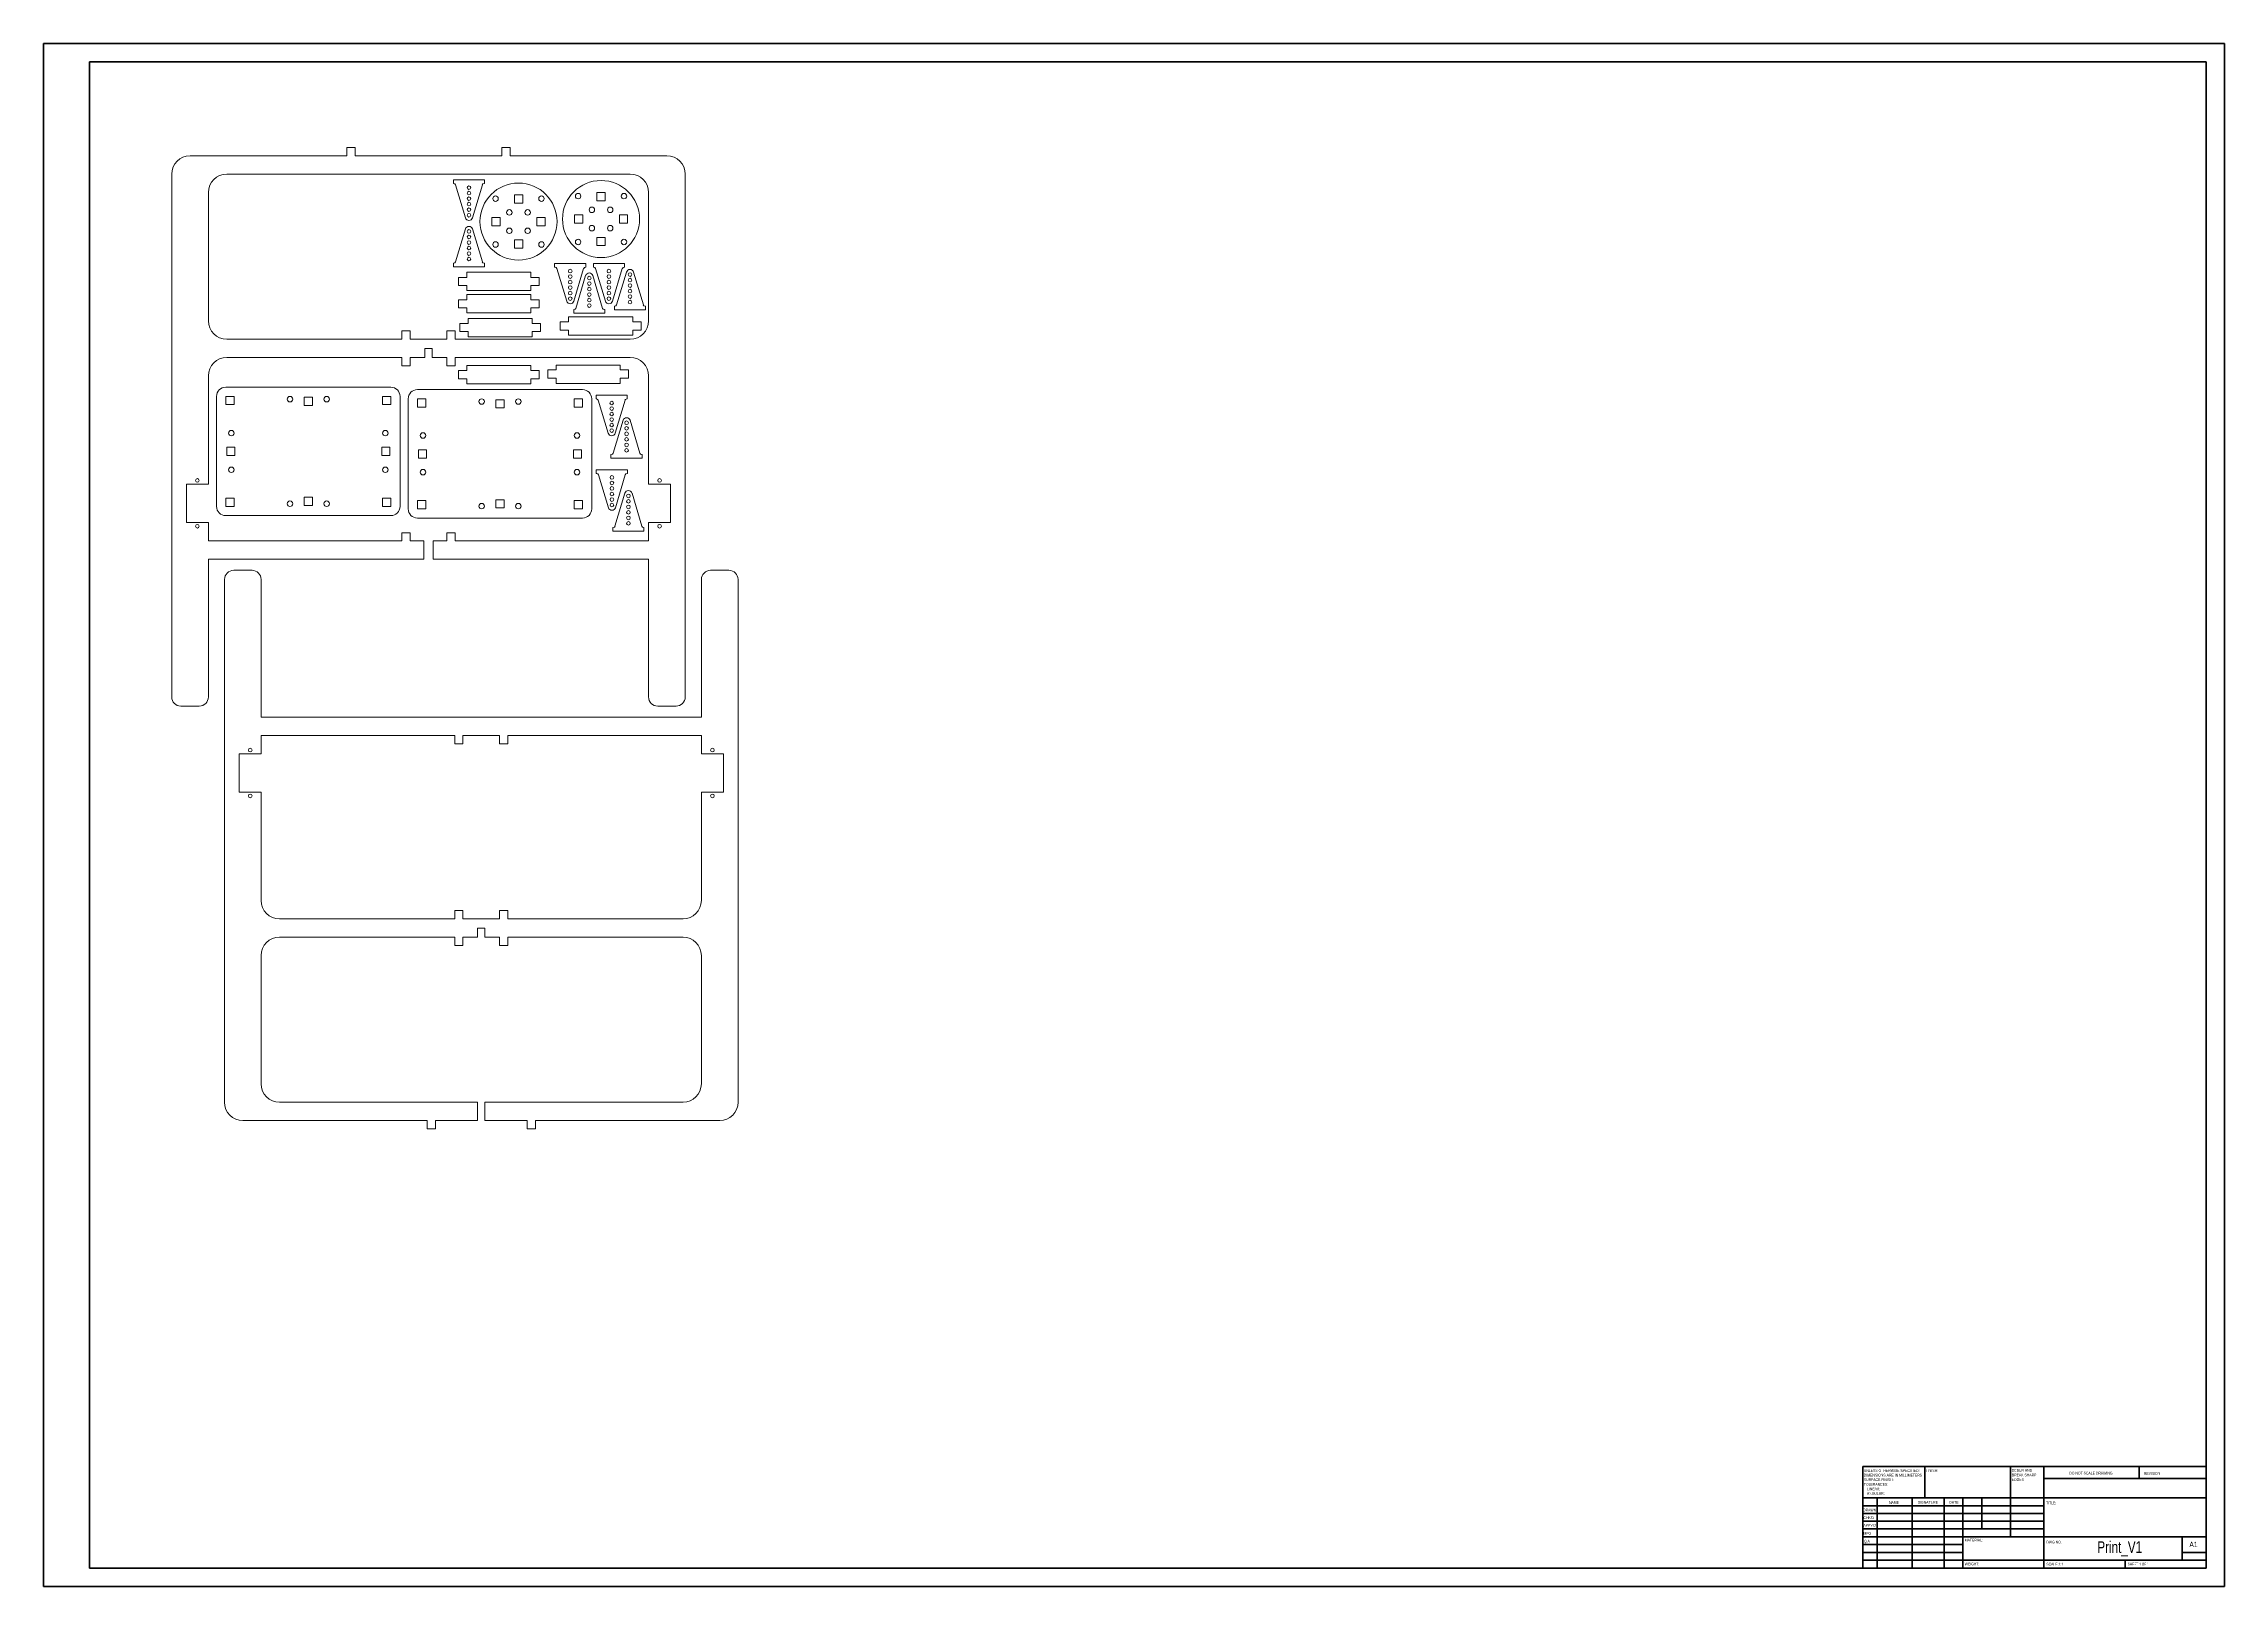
# Model space of a CAD drawing. Header units: millimetres. Extents: x 0 to 1.19, y 0 to 0.84.
import ezdxf

# ---------------------------------------------------------------- set-up
doc = ezdxf.new("R2010")
doc.units = ezdxf.units.MM
doc.styles.add('SLDTEXTSTYLE0', font='TXT', dxfattribs={"width": 0.75})
doc.styles.add('SLDTEXTSTYLE1', font='TXT', dxfattribs={"width": 0.6875})

# ---------------------------------------------------------------- blocks, each defined once
blk = doc.blocks.new('SW_NOTE_0')
at = {"color": 0, "linetype": 'Continuous', "lineweight": 0, "char_height": 0.0015, "attachment_point": 1, "style": 'SLDTEXTSTYLE0'}
for s, insert in [('DEBUR AND', (0, 0.0019)), ('BREAK SHARP', (0, -0.0006)), ('EDGES', (0, -0.0031))]:
    blk.add_mtext(s, dxfattribs=dict(at, insert=insert))
blk = doc.blocks.new('SW_NOTE_1')
at = {"color": 0, "linetype": 'Continuous', "lineweight": 0, "char_height": 0.0015, "attachment_point": 1, "style": 'SLDTEXTSTYLE0'}
for s, insert in [('UNLESS OTHERWISE SPECIFIED:', (0, 0.0019)), ('TOLERANCES:', (0, -0.0056)), ('DIMENSIONS ARE IN MILLIMETERS', (0, -0.0006)), ('SURFACE FINISH:', (0, -0.0031)), ('ANGULAR:', (0.0017, -0.0106)), ('LINEAR:', (0.0017, -0.0081))]:
    blk.add_mtext(s, dxfattribs=dict(at, insert=insert))

msp = doc.modelspace()

# ---------------------------------------------------------------- linework, layer by layer
at = {"color": 7, "linetype": 'Continuous', "lineweight": 40}
for p, q in [((0.0001, 0.0002), (0.0001, 0.8412)), ((0.0001, 0.8412), (1.1891, 0.8412)), ((1.1891, 0.0002), (1.1891, 0.8412)), ((0.0251, 0.0102), (0.0251, 0.8312)), ((0.0251, 0.8312), (1.1791, 0.8312)), ((1.1791, 0.0102), (1.1791, 0.8312)), ((0.9919, 0.0655), (1.1791, 0.0655)), ((0.9919, 0.0655), (0.9919, 0.0102)), ((1.0257, 0.0485), (1.0257, 0.0655)), ((1.0725, 0.0655), (1.0725, 0.0272)), ((1.0907, 0.0655), (1.0907, 0.0102)), ((1.1427, 0.0591), (1.1427, 0.0655)), ((1.1791, 0.0655), (1.1791, 0.0102)), ((1.1791, 0.0485), (0.9919, 0.0485)), ((0.9997, 0.0485), (0.9997, 0.0102)), ((1.0189, 0.0485), (1.0189, 0.0102)), ((1.0363, 0.0485), (1.0363, 0.0102)), ((1.0465, 0.0102), (1.0465, 0.0485)), ((1.0569, 0.0315), (1.0569, 0.0485)), ((1.1791, 0.0591), (1.0907, 0.0591)), ((1.0907, 0.0442), (0.9919, 0.0442)), ((1.0907, 0.04), (0.9919, 0.04)), ((1.0907, 0.0357), (0.9919, 0.0357)), ((1.0907, 0.0315), (0.9919, 0.0315)), ((1.0465, 0.0272), (0.9919, 0.0272)), ((1.0465, 0.0272), (1.1791, 0.0272)), ((1.1661, 0.0145), (1.1661, 0.0272)), ((1.0465, 0.023), (0.9919, 0.023)), ((1.0465, 0.0187), (0.9919, 0.0187)), ((0.9919, 0.0145), (1.1791, 0.0145)), ((1.1349, 0.0102), (1.1349, 0.0145)), ((1.1791, 0.0187), (1.1661, 0.0187)), ((0.0001, 0.0002), (1.1891, 0.0002)), ((0.0251, 0.0102), (1.1791, 0.0102))]:
    msp.add_line(p, q, dxfattribs=at)
at = {"color": 7, "linetype": 'Continuous', "lineweight": 15}
for p, q in [((0.0799, 0.7801), (0.1654, 0.7801)), ((0.1654, 0.7846), (0.1654, 0.7801)), ((0.1654, 0.7846), (0.1699, 0.7846)), ((0.1699, 0.7846), (0.1699, 0.7801)), ((0.1699, 0.7801), (0.2499, 0.7801)), ((0.2499, 0.7846), (0.2499, 0.7801)), ((0.2544, 0.7846), (0.2499, 0.7846)), ((0.2544, 0.7846), (0.2544, 0.7801)), ((0.3399, 0.7801), (0.2544, 0.7801)), ((0.0699, 0.7701), (0.0699, 0.4851)), ((0.0999, 0.7701), (0.3199, 0.7701)), ((0.2235, 0.7649), (0.2235, 0.7669)), ((0.2405, 0.7669), (0.2235, 0.7669)), ((0.2237, 0.7649), (0.2235, 0.7649)), ((0.2301, 0.7463), (0.2247, 0.7642)), ((0.2393, 0.7642), (0.2339, 0.7463)), ((0.2405, 0.7649), (0.2402, 0.7649)), ((0.2405, 0.7649), (0.2405, 0.7669)), ((0.3499, 0.7701), (0.3499, 0.4851)), ((0.0899, 0.7601), (0.0899, 0.6901)), ((0.2613, 0.7587), (0.2568, 0.7587)), ((0.2568, 0.7587), (0.2568, 0.7542)), ((0.2568, 0.7542), (0.2613, 0.7542)), ((0.2613, 0.7542), (0.2613, 0.7587)), ((0.3062, 0.7601), (0.3017, 0.7601)), ((0.3017, 0.7601), (0.3017, 0.7556)), ((0.3017, 0.7556), (0.3062, 0.7556)), ((0.3062, 0.7556), (0.3062, 0.7601)), ((0.3299, 0.7601), (0.3299, 0.6901)), ((0.2247, 0.7223), (0.2301, 0.7402)), ((0.2339, 0.7402), (0.2393, 0.7223)), ((0.249, 0.7464), (0.2445, 0.7464)), ((0.2445, 0.7464), (0.2445, 0.7419)), ((0.2445, 0.7419), (0.249, 0.7419)), ((0.249, 0.7419), (0.249, 0.7464)), ((0.269, 0.7464), (0.269, 0.7419)), ((0.2735, 0.7464), (0.269, 0.7464)), ((0.269, 0.7419), (0.2735, 0.7419)), ((0.2735, 0.7419), (0.2735, 0.7464)), ((0.294, 0.7479), (0.2895, 0.7479)), ((0.2895, 0.7479), (0.2895, 0.7434)), ((0.2895, 0.7434), (0.294, 0.7434)), ((0.294, 0.7434), (0.294, 0.7479)), ((0.314, 0.7479), (0.314, 0.7434)), ((0.3185, 0.7479), (0.314, 0.7479)), ((0.314, 0.7434), (0.3185, 0.7434)), ((0.3185, 0.7434), (0.3185, 0.7479)), ((0.2613, 0.7342), (0.2568, 0.7342)), ((0.2568, 0.7342), (0.2568, 0.7297)), ((0.2568, 0.7297), (0.2613, 0.7297)), ((0.2613, 0.7297), (0.2613, 0.7342)), ((0.3062, 0.7356), (0.3017, 0.7356)), ((0.3017, 0.7356), (0.3017, 0.7311)), ((0.3017, 0.7311), (0.3062, 0.7311)), ((0.3062, 0.7311), (0.3062, 0.7356)), ((0.2235, 0.7216), (0.2235, 0.7196)), ((0.2235, 0.7216), (0.2237, 0.7216)), ((0.2235, 0.7196), (0.2405, 0.7196)), ((0.2263, 0.7093), (0.2263, 0.7138)), ((0.2263, 0.7138), (0.2308, 0.7138)), ((0.2308, 0.7166), (0.2658, 0.7166)), ((0.2308, 0.7138), (0.2308, 0.7166)), ((0.2402, 0.7216), (0.2405, 0.7216)), ((0.2405, 0.7216), (0.2405, 0.7196)), ((0.2658, 0.7138), (0.2658, 0.7166)), ((0.2703, 0.7138), (0.2658, 0.7138)), ((0.2703, 0.7093), (0.2703, 0.7138)), ((0.2787, 0.7194), (0.2787, 0.7214)), ((0.2957, 0.7214), (0.2787, 0.7214)), ((0.279, 0.7194), (0.2787, 0.7194)), ((0.2853, 0.7008), (0.2799, 0.7187)), ((0.2945, 0.7187), (0.2891, 0.7008)), ((0.2903, 0.6969), (0.2956, 0.7148)), ((0.2957, 0.7194), (0.2955, 0.7194)), ((0.2957, 0.7194), (0.2957, 0.7214)), ((0.2995, 0.7148), (0.3048, 0.6969)), ((0.2998, 0.7194), (0.2998, 0.7214)), ((0.3168, 0.7214), (0.2998, 0.7214)), ((0.3001, 0.7194), (0.2998, 0.7194)), ((0.3064, 0.7008), (0.301, 0.7187)), ((0.3156, 0.7187), (0.3102, 0.7008)), ((0.3125, 0.6988), (0.3179, 0.7167)), ((0.3168, 0.7194), (0.3166, 0.7194)), ((0.3168, 0.7194), (0.3168, 0.7214)), ((0.3217, 0.7167), (0.3271, 0.6988)), ((0.2263, 0.7093), (0.2308, 0.7093)), ((0.2263, 0.6971), (0.2263, 0.7016)), ((0.2263, 0.7016), (0.2308, 0.7016)), ((0.2308, 0.7066), (0.2308, 0.7093)), ((0.2308, 0.7066), (0.2658, 0.7066)), ((0.2308, 0.7044), (0.2658, 0.7044)), ((0.2308, 0.7016), (0.2308, 0.7044)), ((0.2703, 0.7093), (0.2658, 0.7093)), ((0.2658, 0.7066), (0.2658, 0.7093)), ((0.2658, 0.7016), (0.2658, 0.7044)), ((0.2703, 0.7016), (0.2658, 0.7016)), ((0.2703, 0.6971), (0.2703, 0.7016)), ((0.2263, 0.6971), (0.2308, 0.6971)), ((0.2308, 0.6944), (0.2308, 0.6971)), ((0.2308, 0.6944), (0.2658, 0.6944)), ((0.2315, 0.6914), (0.2665, 0.6914)), ((0.2315, 0.6887), (0.2315, 0.6914)), ((0.2703, 0.6971), (0.2658, 0.6971)), ((0.2658, 0.6944), (0.2658, 0.6971)), ((0.2665, 0.6887), (0.2665, 0.6914)), ((0.2863, 0.6922), (0.3213, 0.6922)), ((0.2863, 0.6895), (0.2863, 0.6922)), ((0.2891, 0.6962), (0.2891, 0.6942)), ((0.2891, 0.6962), (0.2893, 0.6962)), ((0.2891, 0.6942), (0.3061, 0.6942)), ((0.3058, 0.6962), (0.3061, 0.6962)), ((0.3061, 0.6962), (0.3061, 0.6942)), ((0.3113, 0.6981), (0.3113, 0.6961)), ((0.3113, 0.6981), (0.3115, 0.6981)), ((0.3113, 0.6961), (0.3283, 0.6961)), ((0.3213, 0.6895), (0.3213, 0.6922)), ((0.328, 0.6981), (0.3283, 0.6981)), ((0.3283, 0.6981), (0.3283, 0.6961)), ((0.0999, 0.6801), (0.1954, 0.6801)), ((0.1954, 0.6846), (0.1954, 0.6801)), ((0.1954, 0.6846), (0.1999, 0.6846)), ((0.1999, 0.6846), (0.1999, 0.6801)), ((0.1999, 0.6801), (0.2199, 0.6801)), ((0.2244, 0.6846), (0.2199, 0.6846)), ((0.2199, 0.6846), (0.2199, 0.6801)), ((0.2244, 0.6846), (0.2244, 0.6801)), ((0.3199, 0.6801), (0.2244, 0.6801)), ((0.227, 0.6842), (0.227, 0.6887)), ((0.227, 0.6887), (0.2315, 0.6887)), ((0.227, 0.6842), (0.2315, 0.6842)), ((0.2315, 0.6814), (0.2315, 0.6842)), ((0.2315, 0.6814), (0.2665, 0.6814)), ((0.271, 0.6887), (0.2665, 0.6887)), ((0.271, 0.6842), (0.2665, 0.6842)), ((0.2665, 0.6814), (0.2665, 0.6842)), ((0.271, 0.6842), (0.271, 0.6887)), ((0.2818, 0.685), (0.2818, 0.6895)), ((0.2818, 0.6895), (0.2863, 0.6895)), ((0.2818, 0.685), (0.2863, 0.685)), ((0.2863, 0.6822), (0.2863, 0.685)), ((0.2863, 0.6822), (0.3213, 0.6822)), ((0.3258, 0.6895), (0.3213, 0.6895)), ((0.3258, 0.685), (0.3213, 0.685)), ((0.3213, 0.6822), (0.3213, 0.685)), ((0.3258, 0.685), (0.3258, 0.6895)), ((0.0999, 0.6701), (0.1954, 0.6701)), ((0.1954, 0.6656), (0.1954, 0.6701)), ((0.1999, 0.6701), (0.2079, 0.6701)), ((0.1999, 0.6656), (0.1999, 0.6701)), ((0.2079, 0.6751), (0.2119, 0.6751)), ((0.2079, 0.6751), (0.2079, 0.6701)), ((0.2119, 0.6751), (0.2119, 0.6701)), ((0.2199, 0.6701), (0.2119, 0.6701)), ((0.2199, 0.6656), (0.2199, 0.6701)), ((0.3199, 0.6701), (0.2244, 0.6701)), ((0.2244, 0.6656), (0.2244, 0.6701)), ((0.2795, 0.666), (0.3145, 0.666)), ((0.2795, 0.6633), (0.2795, 0.666)), ((0.3145, 0.6633), (0.3145, 0.666)), ((0.0899, 0.6601), (0.0899, 0.6011)), ((0.1954, 0.6656), (0.1999, 0.6656)), ((0.2244, 0.6656), (0.2199, 0.6656)), ((0.2263, 0.6585), (0.2263, 0.663)), ((0.2263, 0.663), (0.2308, 0.663)), ((0.2263, 0.6585), (0.2308, 0.6585)), ((0.2308, 0.6658), (0.2658, 0.6658)), ((0.2308, 0.663), (0.2308, 0.6658)), ((0.2308, 0.6558), (0.2308, 0.6585)), ((0.2308, 0.6558), (0.2658, 0.6558)), ((0.2658, 0.663), (0.2658, 0.6658)), ((0.2703, 0.663), (0.2658, 0.663)), ((0.2703, 0.6585), (0.2658, 0.6585)), ((0.2658, 0.6558), (0.2658, 0.6585)), ((0.2703, 0.6585), (0.2703, 0.663)), ((0.275, 0.6588), (0.275, 0.6633)), ((0.275, 0.6633), (0.2795, 0.6633)), ((0.275, 0.6588), (0.2795, 0.6588)), ((0.2795, 0.656), (0.2795, 0.6588)), ((0.2795, 0.656), (0.3145, 0.656)), ((0.319, 0.6633), (0.3145, 0.6633)), ((0.319, 0.6588), (0.3145, 0.6588)), ((0.3145, 0.656), (0.3145, 0.6588)), ((0.319, 0.6588), (0.319, 0.6633)), ((0.3299, 0.6601), (0.3299, 0.6011)), ((0.0944, 0.6489), (0.0944, 0.5889)), ((0.1894, 0.6539), (0.0994, 0.6539)), ((0.1039, 0.6489), (0.0994, 0.6489)), ((0.0994, 0.6489), (0.0994, 0.6444)), ((0.0994, 0.6444), (0.1039, 0.6444)), ((0.1039, 0.6444), (0.1039, 0.6489)), ((0.1467, 0.6484), (0.1422, 0.6484)), ((0.1422, 0.6484), (0.1422, 0.6439)), ((0.1422, 0.6439), (0.1467, 0.6439)), ((0.1467, 0.6439), (0.1467, 0.6484)), ((0.1849, 0.6489), (0.1849, 0.6444)), ((0.1894, 0.6489), (0.1849, 0.6489)), ((0.1849, 0.6444), (0.1894, 0.6444)), ((0.1894, 0.6444), (0.1894, 0.6489)), ((0.1944, 0.5889), (0.1944, 0.6489)), ((0.1989, 0.6476), (0.1989, 0.5876)), ((0.2939, 0.6526), (0.2039, 0.6526)), ((0.2084, 0.6476), (0.2039, 0.6476)), ((0.2039, 0.6476), (0.2039, 0.6431)), ((0.2039, 0.6431), (0.2084, 0.6431)), ((0.2084, 0.6431), (0.2084, 0.6476)), ((0.2512, 0.6471), (0.2467, 0.6471)), ((0.2467, 0.6471), (0.2467, 0.6426)), ((0.2467, 0.6426), (0.2512, 0.6426)), ((0.2512, 0.6426), (0.2512, 0.6471)), ((0.2894, 0.6476), (0.2894, 0.6431)), ((0.2939, 0.6476), (0.2894, 0.6476)), ((0.2894, 0.6431), (0.2939, 0.6431)), ((0.2939, 0.6431), (0.2939, 0.6476)), ((0.2989, 0.5876), (0.2989, 0.6476)), ((0.3013, 0.6475), (0.3013, 0.6495)), ((0.3183, 0.6495), (0.3013, 0.6495)), ((0.3015, 0.6475), (0.3013, 0.6475)), ((0.3079, 0.6289), (0.3025, 0.6468)), ((0.3171, 0.6468), (0.3117, 0.6289)), ((0.3183, 0.6475), (0.318, 0.6475)), ((0.3183, 0.6475), (0.3183, 0.6495)), ((0.3106, 0.618), (0.316, 0.6359)), ((0.3198, 0.6359), (0.3252, 0.618)), ((0.1044, 0.6212), (0.0999, 0.6212)), ((0.0999, 0.6212), (0.0999, 0.6167)), ((0.1044, 0.6167), (0.1044, 0.6212)), ((0.1889, 0.6212), (0.1844, 0.6212)), ((0.1844, 0.6212), (0.1844, 0.6167)), ((0.1889, 0.6167), (0.1889, 0.6212)), ((0.2089, 0.6198), (0.2044, 0.6198)), ((0.2044, 0.6198), (0.2044, 0.6153)), ((0.2089, 0.6153), (0.2089, 0.6198)), ((0.2934, 0.6198), (0.2889, 0.6198)), ((0.2889, 0.6198), (0.2889, 0.6153)), ((0.2934, 0.6153), (0.2934, 0.6198)), ((0.0999, 0.6167), (0.1044, 0.6167)), ((0.1844, 0.6167), (0.1889, 0.6167)), ((0.2044, 0.6153), (0.2089, 0.6153)), ((0.2889, 0.6153), (0.2934, 0.6153)), ((0.3014, 0.6069), (0.3014, 0.6089)), ((0.3184, 0.6089), (0.3014, 0.6089)), ((0.3017, 0.6069), (0.3014, 0.6069)), ((0.3094, 0.6173), (0.3094, 0.6153)), ((0.3094, 0.6173), (0.3096, 0.6173)), ((0.3094, 0.6153), (0.3264, 0.6153)), ((0.3184, 0.6069), (0.3182, 0.6069)), ((0.3184, 0.6069), (0.3184, 0.6089)), ((0.3261, 0.6173), (0.3264, 0.6173)), ((0.3264, 0.6173), (0.3264, 0.6153)), ((0.0779, 0.6011), (0.0899, 0.6011)), ((0.0779, 0.6011), (0.0779, 0.5801)), ((0.308, 0.5882), (0.3027, 0.6062)), ((0.3116, 0.5782), (0.317, 0.5961)), ((0.3172, 0.6062), (0.3119, 0.5882)), ((0.3209, 0.5961), (0.3262, 0.5782)), ((0.3419, 0.6011), (0.3299, 0.6011)), ((0.3419, 0.6011), (0.3419, 0.5801)), ((0.1039, 0.5934), (0.0994, 0.5934)), ((0.0994, 0.5934), (0.0994, 0.5889)), ((0.0994, 0.5889), (0.1039, 0.5889)), ((0.0994, 0.5839), (0.1894, 0.5839)), ((0.1039, 0.5889), (0.1039, 0.5934)), ((0.1467, 0.5939), (0.1422, 0.5939)), ((0.1422, 0.5939), (0.1422, 0.5894)), ((0.1422, 0.5894), (0.1467, 0.5894)), ((0.1467, 0.5894), (0.1467, 0.5939)), ((0.1849, 0.5934), (0.1849, 0.5889)), ((0.1894, 0.5934), (0.1849, 0.5934)), ((0.1849, 0.5889), (0.1894, 0.5889)), ((0.1894, 0.5889), (0.1894, 0.5934)), ((0.2084, 0.5921), (0.2039, 0.5921)), ((0.2039, 0.5921), (0.2039, 0.5876)), ((0.2039, 0.5876), (0.2084, 0.5876)), ((0.2084, 0.5876), (0.2084, 0.5921)), ((0.2512, 0.5926), (0.2467, 0.5926)), ((0.2467, 0.5926), (0.2467, 0.5881)), ((0.2467, 0.5881), (0.2512, 0.5881)), ((0.2512, 0.5881), (0.2512, 0.5926)), ((0.2894, 0.5921), (0.2894, 0.5876)), ((0.2939, 0.5921), (0.2894, 0.5921)), ((0.2894, 0.5876), (0.2939, 0.5876)), ((0.2939, 0.5876), (0.2939, 0.5921)), ((0.0779, 0.5801), (0.0899, 0.5801)), ((0.0899, 0.5801), (0.0899, 0.5701)), ((0.1954, 0.5746), (0.1954, 0.5701)), ((0.1954, 0.5746), (0.1999, 0.5746)), ((0.1999, 0.5746), (0.1999, 0.5701)), ((0.2039, 0.5826), (0.2939, 0.5826)), ((0.2199, 0.5746), (0.2199, 0.5701)), ((0.2244, 0.5746), (0.2199, 0.5746)), ((0.2244, 0.5746), (0.2244, 0.5701)), ((0.3104, 0.5775), (0.3104, 0.5755)), ((0.3104, 0.5775), (0.3107, 0.5775)), ((0.3104, 0.5755), (0.3274, 0.5755)), ((0.3272, 0.5775), (0.3274, 0.5775)), ((0.3274, 0.5775), (0.3274, 0.5755)), ((0.3299, 0.5801), (0.3299, 0.5701)), ((0.3419, 0.5801), (0.3299, 0.5801)), ((0.0899, 0.5701), (0.1954, 0.5701)), ((0.0899, 0.5601), (0.2074, 0.5601)), ((0.0899, 0.5601), (0.0899, 0.4851)), ((0.1999, 0.5701), (0.2074, 0.5701)), ((0.2074, 0.5701), (0.2074, 0.5601)), ((0.2124, 0.5701), (0.2124, 0.5601)), ((0.2199, 0.5701), (0.2124, 0.5701)), ((0.3299, 0.5601), (0.2124, 0.5601)), ((0.3299, 0.5701), (0.2244, 0.5701)), ((0.3299, 0.5601), (0.3299, 0.4851)), ((0.0987, 0.2641), (0.0987, 0.5491)), ((0.1037, 0.5541), (0.1137, 0.5541)), ((0.1187, 0.4741), (0.1187, 0.5491)), ((0.3587, 0.4741), (0.3587, 0.5491)), ((0.3737, 0.5541), (0.3637, 0.5541)), ((0.3787, 0.2641), (0.3787, 0.5491)), ((0.0749, 0.4801), (0.0849, 0.4801)), ((0.3449, 0.4801), (0.3349, 0.4801)), ((0.3587, 0.4741), (0.1187, 0.4741)), ((0.1187, 0.4641), (0.2242, 0.4641)), ((0.1187, 0.4541), (0.1187, 0.4641)), ((0.2242, 0.4596), (0.2242, 0.4641)), ((0.2287, 0.4596), (0.2287, 0.4641)), ((0.2487, 0.4641), (0.2287, 0.4641)), ((0.2487, 0.4596), (0.2487, 0.4641)), ((0.3587, 0.4641), (0.2532, 0.4641)), ((0.2532, 0.4596), (0.2532, 0.4641)), ((0.3587, 0.4541), (0.3587, 0.4641)), ((0.1067, 0.4541), (0.1187, 0.4541)), ((0.1067, 0.4331), (0.1067, 0.4541)), ((0.2242, 0.4596), (0.2287, 0.4596)), ((0.2532, 0.4596), (0.2487, 0.4596)), ((0.3707, 0.4541), (0.3587, 0.4541)), ((0.3707, 0.4331), (0.3707, 0.4541)), ((0.1067, 0.4331), (0.1187, 0.4331)), ((0.1187, 0.3741), (0.1187, 0.4331)), ((0.3587, 0.3741), (0.3587, 0.4331)), ((0.3707, 0.4331), (0.3587, 0.4331)), ((0.1287, 0.3641), (0.2242, 0.3641)), ((0.2242, 0.3686), (0.2242, 0.3641)), ((0.2242, 0.3686), (0.2287, 0.3686)), ((0.2287, 0.3686), (0.2287, 0.3641)), ((0.2487, 0.3641), (0.2287, 0.3641)), ((0.2367, 0.3541), (0.2367, 0.3591)), ((0.2407, 0.3591), (0.2367, 0.3591)), ((0.2407, 0.3541), (0.2407, 0.3591)), ((0.2487, 0.3686), (0.2487, 0.3641)), ((0.2532, 0.3686), (0.2487, 0.3686)), ((0.2532, 0.3686), (0.2532, 0.3641)), ((0.3487, 0.3641), (0.2532, 0.3641)), ((0.1287, 0.3541), (0.2242, 0.3541)), ((0.2242, 0.3496), (0.2242, 0.3541)), ((0.2242, 0.3496), (0.2287, 0.3496)), ((0.2287, 0.3541), (0.2367, 0.3541)), ((0.2287, 0.3496), (0.2287, 0.3541)), ((0.2487, 0.3541), (0.2407, 0.3541)), ((0.2487, 0.3496), (0.2487, 0.3541)), ((0.2532, 0.3496), (0.2487, 0.3496)), ((0.3487, 0.3541), (0.2532, 0.3541)), ((0.2532, 0.3496), (0.2532, 0.3541)), ((0.1187, 0.2741), (0.1187, 0.3441)), ((0.3587, 0.2741), (0.3587, 0.3441)), ((0.1287, 0.2641), (0.2367, 0.2641)), ((0.2367, 0.2541), (0.2367, 0.2641)), ((0.2407, 0.2541), (0.2407, 0.2641)), ((0.3487, 0.2641), (0.2407, 0.2641)), ((0.1087, 0.2541), (0.2092, 0.2541)), ((0.2092, 0.2496), (0.2092, 0.2541)), ((0.2137, 0.2541), (0.2367, 0.2541)), ((0.2137, 0.2496), (0.2137, 0.2541)), ((0.2637, 0.2541), (0.2407, 0.2541)), ((0.2637, 0.2496), (0.2637, 0.2541)), ((0.2682, 0.2496), (0.2682, 0.2541)), ((0.3687, 0.2541), (0.2682, 0.2541)), ((0.2092, 0.2496), (0.2137, 0.2496)), ((0.2682, 0.2496), (0.2637, 0.2496))]:
    msp.add_line(p, q, dxfattribs=at)
for centre, radius in [((0.232, 0.7627), 0.001), ((0.259, 0.7442), 0.021), ((0.304, 0.7456), 0.021), ((0.232, 0.7597), 0.001), ((0.232, 0.7567), 0.001), ((0.232, 0.7537), 0.001), ((0.232, 0.7507), 0.001), ((0.2465, 0.7567), 0.0015), ((0.254, 0.7492), 0.0015), ((0.264, 0.7492), 0.0015), ((0.2715, 0.7567), 0.0015), ((0.2915, 0.7581), 0.0015), ((0.299, 0.7506), 0.0015), ((0.309, 0.7506), 0.0015), ((0.3165, 0.7581), 0.0015), ((0.232, 0.7477), 0.001), ((0.232, 0.7388), 0.001), ((0.254, 0.7392), 0.0015), ((0.264, 0.7392), 0.0015), ((0.299, 0.7406), 0.0015), ((0.309, 0.7406), 0.0015), ((0.232, 0.7358), 0.001), ((0.232, 0.7328), 0.001), ((0.232, 0.7298), 0.001), ((0.232, 0.7268), 0.001), ((0.2465, 0.7317), 0.0015), ((0.2715, 0.7317), 0.0015), ((0.2915, 0.7331), 0.0015), ((0.3165, 0.7331), 0.0015), ((0.232, 0.7238), 0.001), ((0.2872, 0.7172), 0.001), ((0.2872, 0.7142), 0.001), ((0.2976, 0.7134), 0.001), ((0.3083, 0.7172), 0.001), ((0.3083, 0.7142), 0.001), ((0.3198, 0.7153), 0.001), ((0.2872, 0.7112), 0.001), ((0.2872, 0.7082), 0.001), ((0.2872, 0.7052), 0.001), ((0.2872, 0.7022), 0.001), ((0.2976, 0.7104), 0.001), ((0.2976, 0.7074), 0.001), ((0.2976, 0.7044), 0.001), ((0.2976, 0.7014), 0.001), ((0.3083, 0.7112), 0.001), ((0.3083, 0.7082), 0.001), ((0.3083, 0.7052), 0.001), ((0.3083, 0.7022), 0.001), ((0.3198, 0.7123), 0.001), ((0.3198, 0.7093), 0.001), ((0.3198, 0.7063), 0.001), ((0.3198, 0.7033), 0.001), ((0.2976, 0.6984), 0.001), ((0.3198, 0.7003), 0.001), ((0.1344, 0.6474), 0.0015), ((0.1544, 0.6474), 0.0015), ((0.2389, 0.6461), 0.0015), ((0.2589, 0.6461), 0.0015), ((0.3098, 0.6453), 0.001), ((0.3098, 0.6423), 0.001), ((0.1024, 0.6289), 0.0015), ((0.1864, 0.6289), 0.0015), ((0.3098, 0.6393), 0.001), ((0.3098, 0.6363), 0.001), ((0.3098, 0.6333), 0.001), ((0.3098, 0.6303), 0.001), ((0.3179, 0.6345), 0.001), ((0.3179, 0.6315), 0.001), ((0.2069, 0.6276), 0.0015), ((0.2909, 0.6276), 0.0015), ((0.3179, 0.6285), 0.001), ((0.3179, 0.6255), 0.001), ((0.3179, 0.6225), 0.001), ((0.3179, 0.6195), 0.001), ((0.1024, 0.6089), 0.0015), ((0.1864, 0.6089), 0.0015), ((0.2069, 0.6076), 0.0015), ((0.2909, 0.6076), 0.0015), ((0.0839, 0.6031), 0.001), ((0.3099, 0.6047), 0.001), ((0.3099, 0.6017), 0.001), ((0.3099, 0.5987), 0.001), ((0.3099, 0.5957), 0.001), ((0.3189, 0.5947), 0.001), ((0.3359, 0.6031), 0.001), ((0.1344, 0.5904), 0.0015), ((0.1544, 0.5904), 0.0015), ((0.2389, 0.5891), 0.0015), ((0.2589, 0.5891), 0.0015), ((0.3099, 0.5927), 0.001), ((0.3099, 0.5897), 0.001), ((0.3189, 0.5917), 0.001), ((0.3189, 0.5887), 0.001), ((0.3189, 0.5857), 0.001), ((0.3189, 0.5827), 0.001), ((0.0839, 0.5781), 0.001), ((0.3189, 0.5797), 0.001), ((0.3359, 0.5781), 0.001), ((0.1127, 0.4561), 0.001), ((0.3647, 0.4561), 0.001), ((0.1127, 0.4311), 0.001), ((0.3647, 0.4311), 0.001)]:
    msp.add_circle(centre, radius, dxfattribs=at)
for centre, radius, start, end in [((0.0799, 0.7701), 0.01, 90, 180), ((0.3399, 0.7701), 0.01, 0, 90), ((0.0999, 0.7601), 0.01, 90, 180), ((0.2237, 0.7639), 0.001, 16.6992, 90), ((0.2402, 0.7639), 0.001, 90, 163.3008), ((0.3199, 0.7601), 0.01, 0, 90), ((0.232, 0.7468), 0.002, 196.6992, 343.3008), ((0.232, 0.7396), 0.002, 16.6992, 163.3008), ((0.2237, 0.7226), 0.001, 270, 343.3008), ((0.2402, 0.7226), 0.001, 196.6992, 270), ((0.279, 0.7184), 0.001, 16.6992, 90), ((0.2955, 0.7184), 0.001, 90, 163.3008), ((0.2976, 0.7142), 0.002, 16.6992, 163.3008), ((0.3001, 0.7184), 0.001, 16.6992, 90), ((0.3166, 0.7184), 0.001, 90, 163.3008), ((0.3198, 0.7161), 0.002, 16.6992, 163.3008), ((0.0999, 0.6901), 0.01, 180, 270), ((0.2872, 0.7014), 0.002, 196.6992, 343.3008), ((0.2893, 0.6972), 0.001, 270, 343.3008), ((0.3058, 0.6972), 0.001, 196.6992, 270), ((0.3083, 0.7014), 0.002, 196.6992, 343.3008), ((0.3115, 0.6991), 0.001, 270, 343.3008), ((0.3199, 0.6901), 0.01, 270, 0), ((0.328, 0.6991), 0.001, 196.6992, 270), ((0.0999, 0.6601), 0.01, 90, 180), ((0.3199, 0.6601), 0.01, 0, 90), ((0.0994, 0.6489), 0.005, 90, 180), ((0.1894, 0.6489), 0.005, 0, 90), ((0.2039, 0.6476), 0.005, 90, 180), ((0.2939, 0.6476), 0.005, 0, 90), ((0.3015, 0.6465), 0.001, 16.6992, 90), ((0.318, 0.6465), 0.001, 90, 163.3008), ((0.3179, 0.6353), 0.002, 16.6992, 163.3008), ((0.3098, 0.6294), 0.002, 196.6992, 343.3008), ((0.3017, 0.6059), 0.001, 16.6992, 90), ((0.3096, 0.6183), 0.001, 270, 343.3008), ((0.3182, 0.6059), 0.001, 90, 163.3008), ((0.3261, 0.6183), 0.001, 196.6992, 270), ((0.3189, 0.5956), 0.002, 16.6992, 163.3008), ((0.0994, 0.5889), 0.005, 180, 270), ((0.1894, 0.5889), 0.005, 270, 0), ((0.2039, 0.5876), 0.005, 180, 270), ((0.2939, 0.5876), 0.005, 270, 0), ((0.3099, 0.5888), 0.002, 196.6992, 343.3008), ((0.3107, 0.5785), 0.001, 270, 343.3008), ((0.3272, 0.5785), 0.001, 196.6992, 270), ((0.1037, 0.5491), 0.005, 90, 180), ((0.1137, 0.5491), 0.005, 0, 90), ((0.3637, 0.5491), 0.005, 90, 180), ((0.3737, 0.5491), 0.005, 0, 90), ((0.0749, 0.4851), 0.005, 180, 270), ((0.0849, 0.4851), 0.005, 270, 0), ((0.3349, 0.4851), 0.005, 180, 270), ((0.3449, 0.4851), 0.005, 270, 0), ((0.1287, 0.3741), 0.01, 180, 270), ((0.3487, 0.3741), 0.01, 270, 0), ((0.1287, 0.3441), 0.01, 90, 180), ((0.3487, 0.3441), 0.01, 0, 90), ((0.1287, 0.2741), 0.01, 180, 270), ((0.3487, 0.2741), 0.01, 270, 0), ((0.1087, 0.2641), 0.01, 180, 270), ((0.3687, 0.2641), 0.01, 270, 0)]:
    msp.add_arc(centre, radius, start, end, dxfattribs=at)

# ---------------------------------------------------------------- block references
at = {"color": 7, "linetype": 'Continuous', "lineweight": 0}
for name, p in [('SW_NOTE_1', (0.9925, 0.0622)), ('SW_NOTE_0', (1.0732, 0.0623))]:
    msp.add_blockref(name, p, dxfattribs=at)

# ---------------------------------------------------------------- texts
for s, insert, char_height, attachment_point, style in [('FINISH:', (1.0263, 0.0641), 0.0015, 1, 'SLDTEXTSTYLE0'), ('DO NOT SCALE DRAWING', (1.1045, 0.0627), 0.0015, 1, 'SLDTEXTSTYLE0'), ('REVISION', (1.1452, 0.0625), 0.0015, 1, 'SLDTEXTSTYLE0'), ('DRAWN', (0.9921, 0.0426), 0.0015, 1, 'SLDTEXTSTYLE0'), ("CHK'D", (0.9923, 0.0384), 0.0015, 1, 'SLDTEXTSTYLE0'), ('NAME', (1.0062, 0.0467), 0.0015, 1, 'SLDTEXTSTYLE0'), ('SIGNATURE', (1.0219, 0.0468), 0.0015, 1, 'SLDTEXTSTYLE0'), ('DATE', (1.0391, 0.0468), 0.0015, 1, 'SLDTEXTSTYLE0'), ('TITLE:', (1.0918, 0.0465), 0.0015, 1, 'SLDTEXTSTYLE0'), ("APPV'D", (0.9923, 0.0343), 0.0015, 1, 'SLDTEXTSTYLE0'), ('MFG', (0.9923, 0.0299), 0.0015, 1, 'SLDTEXTSTYLE0'), ('Q.A', (0.9925, 0.0256), 0.0015, 1, 'SLDTEXTSTYLE0'), ('MATERIAL:', (1.0475, 0.0262), 0.0015, 1, 'SLDTEXTSTYLE0'), ('DWG NO.', (1.092, 0.0251), 0.0015, 1, 'SLDTEXTSTYLE0'), ('Print_V1', (1.132, 0.0248), 0.00635, 2, 'SLDTEXTSTYLE0'), ('A1', (1.17, 0.0245), 0.00291, 1, 'SLDTEXTSTYLE0'), ('WEIGHT:', (1.0475, 0.0132), 0.0015, 1, 'SLDTEXTSTYLE0'), ('SCALE:1:1', (1.092, 0.0131), 0.0015, 1, 'SLDTEXTSTYLE0'), ('SHEET 1 OF 1', (1.1364, 0.0131), 0.0015, 1, 'SLDTEXTSTYLE1')]:
    msp.add_mtext(s, dxfattribs=dict(at, insert=insert, char_height=char_height, attachment_point=attachment_point, style=style))

doc.saveas('drawing.dxf')
